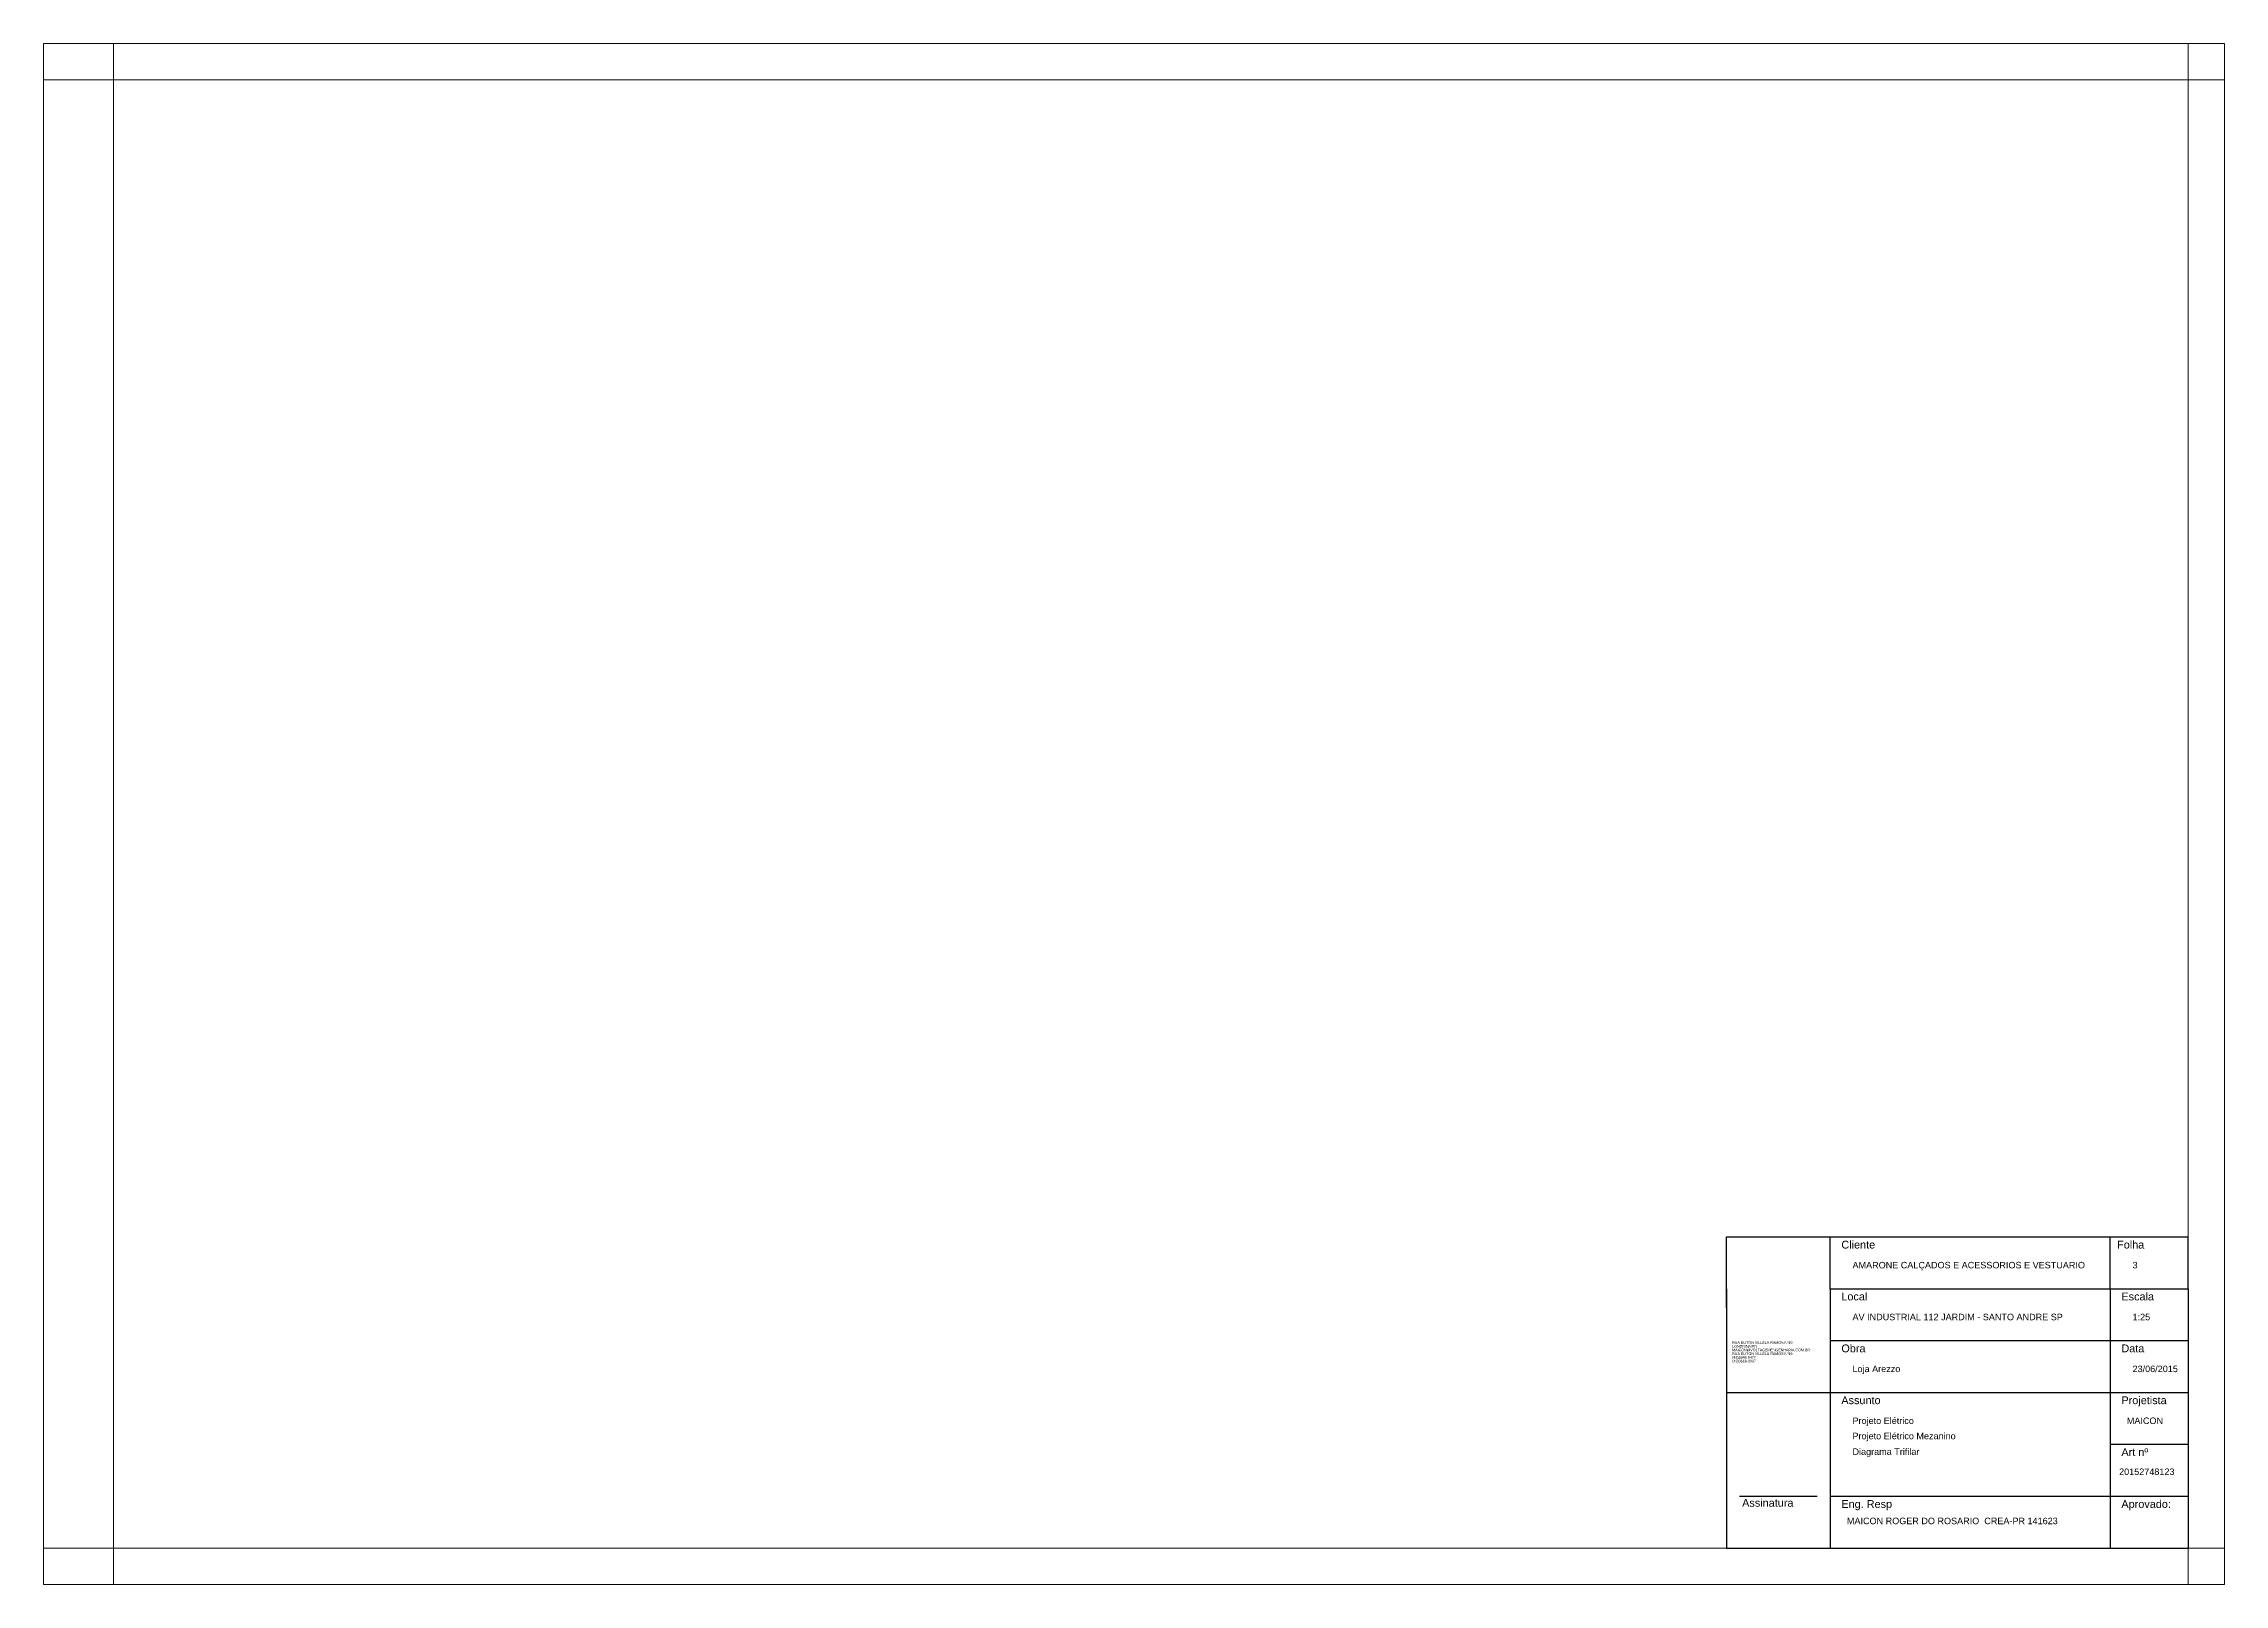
# Paper-space layout 'Projeto Elétrico' of a CAD drawing. Header units: millimetres. Extents: x -1320 to 841, y -92 to 580.
# Drawn here: x -1320 to -479, y -92 to 502 of the extents above; entities that cross this region are included whole.
import ezdxf

# ---------------------------------------------------------------- set-up
doc = ezdxf.new("R2010")
doc.units = ezdxf.units.MM
doc.styles.get("Standard").update_dxf_attribs({"font": 'arial.ttf', "height": 1})
doc.styles.add('Texto Legenda', font='arial.ttf', dxfattribs={"height": 2.5})

psp = doc.layouts.new('Projeto Elétrico')

# ---------------------------------------------------------------- texts
at = {"style": 'Texto Legenda'}
for s, p in [('20152748123', (-519.22, -50.09)), ('MAICON ROGER DO ROSARIO  CREA-PR 141623', (-624.18, -69.06))]:
    psp.add_text(s, height=2.5, dxfattribs=at).set_placement(p)

# ---------------------------------------------------------------- blocks, each defined once
blk = doc.blocks.new('Legenda ABNT')
for p, q in [((134.35, 22.25), (312.35, 22.25)), ((134.35, -5.1), (134.35, 22.25)), ((174.35, 2.25), (174.35, 22.25)), ((282.35, 2.25), (282.35, 22.25)), ((312.35, 2.25), (312.35, 22.25)), ((312.35, 22.25), (312.35, 22.25)), ((134.35, 2.25), (134.35, -77.75)), ((174.35, 2.25), (312.35, 2.25)), ((174.35, 2.25), (174.35, -77.75)), ((282.35, 2.25), (282.35, -77.75)), ((312.35, 2.25), (312.35, -77.75)), ((174.35, -17.75), (312.35, -17.75)), ((134.35, -37.75), (312.35, -37.75)), ((282.35, -57.75), (312.35, -57.75)), ((134.35, -77.75), (134.35, -97.75)), ((139.35, -77.75), (169.35, -77.75)), ((174.35, -77.75), (312.35, -77.75)), ((174.35, -77.75), (174.35, -97.75)), ((282.35, -77.75), (282.35, -97.75)), ((312.35, -77.75), (312.35, -97.75)), ((134.35, -97.75), (312.35, -97.75)), ((312.35, -97.75), (312.35, -97.75))]:
    blk.add_line(p, q)
for s, height, p in [('Cliente', 3, (178.63, 17.73)), ('Folha', 3, (284.97, 17.73)), ('Local', 3, (178.63, -2.27)), ('Escala', 3, (286.63, -2.27)), ('(43)3348-0477', 1, (136.53, -24.74)), ('(43)9668-3937', 1, (136.53, -26.17)), ('RUA ELITON VILLELA RAMOS Nº49 ', 1, (136.53, -19.02)), ('LONDRINA/PR', 1, (136.53, -20.45)), ('MAICON@VOLTAGEMENGENHARIA.COM.BR', 1, (136.53, -21.88)), ('RUA ELITON VILLELA RAMOS Nº49 ', 1, (136.53, -23.31)), ('Obra', 3, (178.63, -22.27)), ('Data', 3, (286.63, -22.27)), ('Assunto', 3, (178.63, -42.27)), ('Projetista', 3, (286.63, -42.27)), ('Art nº', 3, (286.63, -62.27)), ('Assinatura', 3, (140.37, -81.82)), ('Eng. Resp', 3, (178.63, -82.27)), ('Aprovado:', 3, (286.63, -82.27))]:
    blk.add_text(s, height=height).set_placement(p)
at = {"style": 'Texto Legenda'}
for tag, p in [('CLIENTE:', (182.93, 10.08)), ('FOLHA', (290.93, 10.08)), ('LOCAL', (182.93, -9.92)), ('ESCALA', (290.93, -9.92)), ('OBRA', (182.93, -29.92)), ('DATA:', (290.93, -29.92)), ('D1', (182.93, -49.92)), ('PROJETISTA', (288.73, -49.92)), ('D2', (182.93, -55.8)), ('D3', (182.93, -61.83)), ('D4', (182.93, -67.86)), ('D5', (182.93, -73.89)), ('APROVADO:', (290.93, -89.92))]:
    blk.add_attdef(tag, p, '', height=2.5, dxfattribs=at)

# ---------------------------------------------------------------- linework, layer by layer
at = {"lineweight": 5}
for p, q in [((-478.61, 501.74), (-1319.61, 501.74)), ((-1319.61, 501.74), (-478.61, 501.74)), ((-1319.61, -92.26), (-1319.61, 501.74)), ((-1292.61, -92.26), (-1292.61, 501.74)), ((-492.61, 501.74), (-492.61, -92.26)), ((-478.61, 501.74), (-478.61, -92.26)), ((-1319.61, 487.74), (-478.61, 487.74)), ((-478.61, -78.26), (-1319.61, -78.26)), ((-478.61, -92.26), (-1319.61, -92.26))]:
    psp.add_line(p, q, dxfattribs=at)

# ---------------------------------------------------------------- block references
psp.add_blockref('Legenda ABNT', (-804.96, 19.49)).add_auto_attribs({'FOLHA': '3', 'D3': 'Diagrama Trifilar', 'D2': 'Projeto Elétrico Mezanino', 'D1': 'Projeto Elétrico', 'PROJETISTA': 'MAICON', 'DATA:': '23/06/2015', 'ESCALA': '1:25', 'OBRA': 'Loja Arezzo', 'LOCAL': 'AV INDUSTRIAL 112 JARDIM - SANTO ANDRE SP', 'CLIENTE:': 'AMARONE CALÇADOS E ACESSORIOS E VESTUARIO '})

psp.set_redraw_order([(e.dxf.handle, doc.entitydb.next_handle()) for e in psp.query("TEXT MTEXT ATTDEF DIMENSION ARC_DIMENSION")])  # texts and dimensions are drawn at this point

doc.saveas('drawing.dxf')
